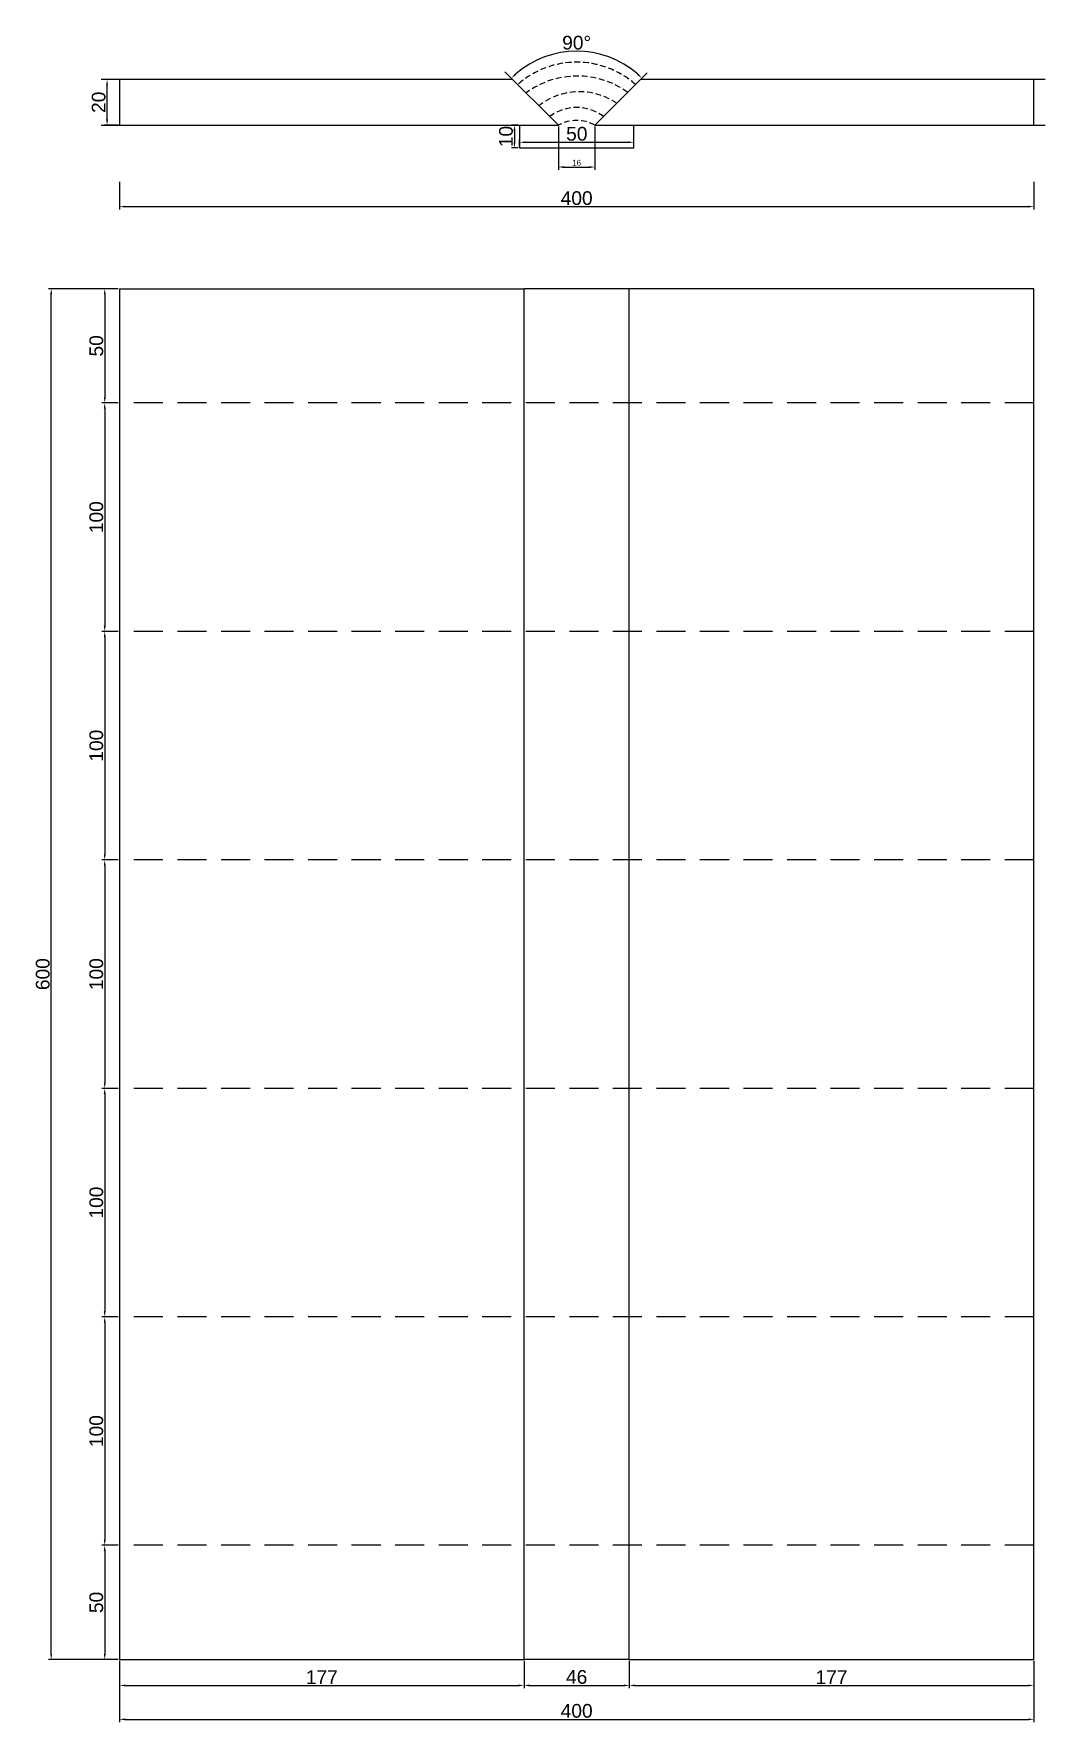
# Model space of a CAD drawing. Header units: millimetres. Extents: x 2230 to 5132, y 147 to 2048.
# Drawn here: x 2230 to 2672, y 147 to 886 of the extents above; entities that cross this region are included whole.
import ezdxf

# ---------------------------------------------------------------- set-up
doc = ezdxf.new("R2010")
doc.units = ezdxf.units.MM
doc.linetypes.add('DASHED', pattern=[19.05, 12.7, -6.35])
doc.layers.add('尺寸标注', color=6, linetype='Continuous')
doc.styles.get("Standard").update_dxf_attribs({"font": 'arial.ttf'})
doc.dimstyles.new('ISO-25', dxfattribs={"dimtxt": 2.5, "dimasz": 2.5, "dimexe": 1.25, "dimexo": 0.625, "dimtad": 1, "dimtxsty": 'Standard', "dimcen": 2.5, "dimadec": 0, "dimazin": 0, "dimtfac": 1, "dimtmove": 0, "dimatfit": 3, "dimfxl": 1, "dimarcsym": 0})
doc.dimstyles.new('ISO-25-old', dxfattribs={"dimtxt": 6, "dimasz": 2.5, "dimexe": 1.25, "dimexo": 0.625, "dimtad": 1, "dimtxsty": 'Standard', "dimcen": 2.5, "dimadec": 0, "dimazin": 0, "dimtfac": 1, "dimtmove": 0, "dimatfit": 3, "dimfxl": 1, "dimarcsym": 0})

msp = doc.modelspace()

# ---------------------------------------------------------------- blocks, each defined once
blk = doc.blocks.new('*D191')
at = {"layer": 'Defpoints', "color": 0, "transparency": 16777216}
for p in [(2477.68, 876.79), (2435.86, 869.16), (2498.06, 868.63), (2459.23, 845.8), (2475.23, 845.8)]:
    blk.add_point(p, dxfattribs=at)
at = {"layer": '尺寸标注', "color": 0, "lineweight": -2, "transparency": 16777216}
blk.add_arc((2467.23, 837.8), 40.37, 48.54888, 131.45112, dxfattribs=at)
at = {"layer": '尺寸标注', "color": 0, "transparency": 16777216}
for points in [[(2440.79, 867.75), (2440.22, 868.36), (2438.69, 866.34)], [(2494.24, 868.36), (2493.67, 867.75), (2495.78, 866.34)]]:
    blk.add_solid(points, dxfattribs=at)
at = {"layer": '尺寸标注', "color": 0, "transparency": 16777216, "insert": (2467.23, 881.85), "char_height": 6, "attachment_point": 5}
blk.add_mtext('90°', dxfattribs=at)
blk = doc.blocks.new('*D192')
at = {"layer": 'Defpoints', "color": 0, "transparency": 16777216}
for p in [(2261.78, 865.8), (2267.23, 865.8), (2267.23, 845.8)]:
    blk.add_point(p, dxfattribs=at)
at = {"layer": '尺寸标注', "color": 0, "lineweight": -2, "transparency": 16777216}
for p, q in [((2266.61, 865.8), (2260.53, 865.8)), ((2261.78, 848.3), (2261.78, 863.3)), ((2266.61, 845.8), (2260.53, 845.8))]:
    blk.add_line(p, q, dxfattribs=at)
at = {"layer": '尺寸标注', "color": 0, "transparency": 16777216}
for points in [[(2261.37, 863.3), (2262.2, 863.3), (2261.78, 865.8)], [(2261.37, 848.3), (2262.2, 848.3), (2261.78, 845.8)]]:
    blk.add_solid(points, dxfattribs=at)
at = {"layer": '尺寸标注', "color": 0, "transparency": 16777216, "insert": (2258.1, 855.8), "char_height": 6, "attachment_point": 5, "rotation": 90}
blk.add_mtext('20', dxfattribs=at)
blk = doc.blocks.new('*D194')
at = {"layer": 'Defpoints', "color": 0, "transparency": 16777216}
for p in [(2442.29, 835.8), (2492.29, 838.3), (2492.29, 835.8)]:
    blk.add_point(p, dxfattribs=at)
at = {"layer": '尺寸标注', "color": 0, "lineweight": -2, "transparency": 16777216}
for p, q in [((2442.29, 836.42), (2442.29, 839.55)), ((2444.79, 838.3), (2489.79, 838.3)), ((2492.29, 836.42), (2492.29, 839.55))]:
    blk.add_line(p, q, dxfattribs=at)
at = {"layer": '尺寸标注', "color": 0, "transparency": 16777216}
for points in [[(2444.79, 838.72), (2444.79, 837.89), (2442.29, 838.3)], [(2489.79, 838.72), (2489.79, 837.89), (2492.29, 838.3)]]:
    blk.add_solid(points, dxfattribs=at)
at = {"layer": '尺寸标注', "color": 0, "transparency": 16777216, "insert": (2467.29, 841.99), "char_height": 6, "attachment_point": 5}
blk.add_mtext('50', dxfattribs=at)
blk = doc.blocks.new('*D195')
at = {"layer": 'Defpoints', "color": 0, "transparency": 16777216}
for p in [(2267.23, 821.67), (2667.23, 821.67), (2667.23, 810.13)]:
    blk.add_point(p, dxfattribs=at)
at = {"layer": '尺寸标注', "color": 0, "lineweight": -2, "transparency": 16777216}
for p, q in [((2267.23, 821.04), (2267.23, 808.88)), ((2667.23, 821.04), (2667.23, 808.88)), ((2269.73, 810.13), (2664.73, 810.13))]:
    blk.add_line(p, q, dxfattribs=at)
at = {"layer": '尺寸标注', "color": 0, "transparency": 16777216}
for points in [[(2269.73, 810.55), (2269.73, 809.72), (2267.23, 810.13)], [(2664.73, 810.55), (2664.73, 809.72), (2667.23, 810.13)]]:
    blk.add_solid(points, dxfattribs=at)
at = {"layer": '尺寸标注', "color": 0, "transparency": 16777216, "insert": (2467.23, 813.82), "char_height": 6, "attachment_point": 5}
blk.add_mtext('400', dxfattribs=at)
blk = doc.blocks.new('*D196')
at = {"layer": 'Defpoints', "color": 0, "transparency": 16777216}
for p in [(2267.23, 774.19), (2260.77, 724.19), (2267.23, 724.19)]:
    blk.add_point(p, dxfattribs=at)
at = {"layer": '尺寸标注', "color": 0, "lineweight": -2, "transparency": 16777216}
for p, q in [((2266.61, 774.19), (2259.52, 774.19)), ((2260.77, 771.69), (2260.77, 726.69)), ((2266.61, 724.19), (2259.52, 724.19))]:
    blk.add_line(p, q, dxfattribs=at)
at = {"layer": '尺寸标注', "color": 0, "transparency": 16777216}
for points in [[(2260.35, 771.69), (2261.18, 771.69), (2260.77, 774.19)], [(2260.35, 726.69), (2261.18, 726.69), (2260.77, 724.19)]]:
    blk.add_solid(points, dxfattribs=at)
at = {"layer": '尺寸标注', "color": 0, "transparency": 16777216, "insert": (2257.08, 749.19), "char_height": 6, "attachment_point": 5, "rotation": 90}
blk.add_mtext('50', dxfattribs=at)
blk = doc.blocks.new('*D197')
at = {"layer": 'Defpoints', "color": 0, "transparency": 16777216}
for p in [(2267.23, 724.19), (2260.75, 624.19), (2267.23, 624.19)]:
    blk.add_point(p, dxfattribs=at)
at = {"layer": '尺寸标注', "color": 0, "lineweight": -2, "transparency": 16777216}
for p, q in [((2266.61, 724.19), (2259.5, 724.19)), ((2260.75, 721.69), (2260.75, 626.69)), ((2266.61, 624.19), (2259.5, 624.19))]:
    blk.add_line(p, q, dxfattribs=at)
at = {"layer": '尺寸标注', "color": 0, "transparency": 16777216}
for points in [[(2260.34, 721.69), (2261.17, 721.69), (2260.75, 724.19)], [(2260.34, 626.69), (2261.17, 626.69), (2260.75, 624.19)]]:
    blk.add_solid(points, dxfattribs=at)
at = {"layer": '尺寸标注', "color": 0, "transparency": 16777216, "insert": (2257.07, 674.19), "char_height": 6, "attachment_point": 5, "rotation": 90}
blk.add_mtext('100', dxfattribs=at)
blk = doc.blocks.new('*D198')
at = {"layer": 'Defpoints', "color": 0, "transparency": 16777216}
for p in [(2267.23, 624.19), (2260.75, 524.19), (2267.23, 524.19)]:
    blk.add_point(p, dxfattribs=at)
at = {"layer": '尺寸标注', "color": 0, "lineweight": -2, "transparency": 16777216}
for p, q in [((2266.61, 624.19), (2259.5, 624.19)), ((2260.75, 621.69), (2260.75, 526.69)), ((2266.61, 524.19), (2259.5, 524.19))]:
    blk.add_line(p, q, dxfattribs=at)
at = {"layer": '尺寸标注', "color": 0, "transparency": 16777216}
for points in [[(2260.34, 621.69), (2261.17, 621.69), (2260.75, 624.19)], [(2260.34, 526.69), (2261.17, 526.69), (2260.75, 524.19)]]:
    blk.add_solid(points, dxfattribs=at)
at = {"layer": '尺寸标注', "color": 0, "transparency": 16777216, "insert": (2257.07, 574.19), "char_height": 6, "attachment_point": 5, "rotation": 90}
blk.add_mtext('100', dxfattribs=at)
blk = doc.blocks.new('*D199')
at = {"layer": 'Defpoints', "color": 0, "transparency": 16777216}
for p in [(2267.23, 524.19), (2260.75, 424.19), (2267.23, 424.19)]:
    blk.add_point(p, dxfattribs=at)
at = {"layer": '尺寸标注', "color": 0, "lineweight": -2, "transparency": 16777216}
for p, q in [((2266.61, 524.19), (2259.5, 524.19)), ((2260.75, 521.69), (2260.75, 426.69)), ((2266.61, 424.19), (2259.5, 424.19))]:
    blk.add_line(p, q, dxfattribs=at)
at = {"layer": '尺寸标注', "color": 0, "transparency": 16777216}
for points in [[(2260.34, 521.69), (2261.17, 521.69), (2260.75, 524.19)], [(2260.34, 426.69), (2261.17, 426.69), (2260.75, 424.19)]]:
    blk.add_solid(points, dxfattribs=at)
at = {"layer": '尺寸标注', "color": 0, "transparency": 16777216, "insert": (2257.07, 474.19), "char_height": 6, "attachment_point": 5, "rotation": 90}
blk.add_mtext('100', dxfattribs=at)
blk = doc.blocks.new('*D200')
at = {"layer": 'Defpoints', "color": 0, "transparency": 16777216}
for p in [(2267.23, 424.19), (2260.75, 324.19), (2267.23, 324.19)]:
    blk.add_point(p, dxfattribs=at)
at = {"layer": '尺寸标注', "color": 0, "lineweight": -2, "transparency": 16777216}
for p, q in [((2266.61, 424.19), (2259.5, 424.19)), ((2260.75, 421.69), (2260.75, 326.69)), ((2266.61, 324.19), (2259.5, 324.19))]:
    blk.add_line(p, q, dxfattribs=at)
at = {"layer": '尺寸标注', "color": 0, "transparency": 16777216}
for points in [[(2260.34, 421.69), (2261.17, 421.69), (2260.75, 424.19)], [(2260.34, 326.69), (2261.17, 326.69), (2260.75, 324.19)]]:
    blk.add_solid(points, dxfattribs=at)
at = {"layer": '尺寸标注', "color": 0, "transparency": 16777216, "insert": (2257.07, 374.19), "char_height": 6, "attachment_point": 5, "rotation": 90}
blk.add_mtext('100', dxfattribs=at)
blk = doc.blocks.new('*D201')
at = {"layer": 'Defpoints', "color": 0, "transparency": 16777216}
for p in [(2267.23, 324.19), (2260.75, 224.19), (2267.23, 224.19)]:
    blk.add_point(p, dxfattribs=at)
at = {"layer": '尺寸标注', "color": 0, "lineweight": -2, "transparency": 16777216}
for p, q in [((2266.61, 324.19), (2259.5, 324.19)), ((2260.75, 321.69), (2260.75, 226.69)), ((2266.61, 224.19), (2259.5, 224.19))]:
    blk.add_line(p, q, dxfattribs=at)
at = {"layer": '尺寸标注', "color": 0, "transparency": 16777216}
for points in [[(2260.34, 321.69), (2261.17, 321.69), (2260.75, 324.19)], [(2260.34, 226.69), (2261.17, 226.69), (2260.75, 224.19)]]:
    blk.add_solid(points, dxfattribs=at)
at = {"layer": '尺寸标注', "color": 0, "transparency": 16777216, "insert": (2257.07, 274.19), "char_height": 6, "attachment_point": 5, "rotation": 90}
blk.add_mtext('100', dxfattribs=at)
blk = doc.blocks.new('*D202')
at = {"layer": 'Defpoints', "color": 0, "transparency": 16777216}
for p in [(2267.23, 224.19), (2260.75, 174.19), (2267.23, 174.19)]:
    blk.add_point(p, dxfattribs=at)
at = {"layer": '尺寸标注', "color": 0, "lineweight": -2, "transparency": 16777216}
for p, q in [((2266.61, 224.19), (2259.5, 224.19)), ((2260.75, 221.69), (2260.75, 176.69)), ((2266.61, 174.19), (2259.5, 174.19))]:
    blk.add_line(p, q, dxfattribs=at)
at = {"layer": '尺寸标注', "color": 0, "transparency": 16777216}
for points in [[(2260.34, 221.69), (2261.17, 221.69), (2260.75, 224.19)], [(2260.34, 176.69), (2261.17, 176.69), (2260.75, 174.19)]]:
    blk.add_solid(points, dxfattribs=at)
at = {"layer": '尺寸标注', "color": 0, "transparency": 16777216, "insert": (2257.07, 199.19), "char_height": 6, "attachment_point": 5, "rotation": 90}
blk.add_mtext('50', dxfattribs=at)
blk = doc.blocks.new('*D203')
at = {"layer": 'Defpoints', "color": 0, "transparency": 16777216}
for p in [(2267.23, 174.19), (2444.23, 174.19), (2444.23, 162.86)]:
    blk.add_point(p, dxfattribs=at)
at = {"layer": '尺寸标注', "color": 0, "lineweight": -2, "transparency": 16777216}
for p, q in [((2267.23, 173.57), (2267.23, 161.61)), ((2444.23, 173.57), (2444.23, 161.61)), ((2269.73, 162.86), (2441.73, 162.86))]:
    blk.add_line(p, q, dxfattribs=at)
at = {"layer": '尺寸标注', "color": 0, "transparency": 16777216}
for points in [[(2269.73, 163.27), (2269.73, 162.44), (2267.23, 162.86)], [(2441.73, 163.27), (2441.73, 162.44), (2444.23, 162.86)]]:
    blk.add_solid(points, dxfattribs=at)
at = {"layer": '尺寸标注', "color": 0, "transparency": 16777216, "insert": (2355.73, 166.49), "char_height": 6, "attachment_point": 5}
blk.add_mtext('177', dxfattribs=at)
blk = doc.blocks.new('*D204')
at = {"layer": 'Defpoints', "color": 0, "transparency": 16777216}
for p in [(2444.23, 174.19), (2490.23, 174.19), (2490.23, 162.86)]:
    blk.add_point(p, dxfattribs=at)
at = {"layer": '尺寸标注', "color": 0, "lineweight": -2, "transparency": 16777216}
for p, q in [((2444.23, 173.57), (2444.23, 161.61)), ((2490.23, 173.57), (2490.23, 161.61)), ((2446.73, 162.86), (2487.73, 162.86))]:
    blk.add_line(p, q, dxfattribs=at)
at = {"layer": '尺寸标注', "color": 0, "transparency": 16777216}
for points in [[(2446.73, 163.27), (2446.73, 162.44), (2444.23, 162.86)], [(2487.73, 163.27), (2487.73, 162.44), (2490.23, 162.86)]]:
    blk.add_solid(points, dxfattribs=at)
at = {"layer": '尺寸标注', "color": 0, "transparency": 16777216, "insert": (2467.23, 166.54), "char_height": 6, "attachment_point": 5}
blk.add_mtext('46', dxfattribs=at)
blk = doc.blocks.new('*D205')
at = {"layer": 'Defpoints', "color": 0, "transparency": 16777216}
for p in [(2490.23, 174.19), (2667.23, 174.19), (2667.23, 162.86)]:
    blk.add_point(p, dxfattribs=at)
at = {"layer": '尺寸标注', "color": 0, "lineweight": -2, "transparency": 16777216}
for p, q in [((2490.23, 173.57), (2490.23, 161.61)), ((2667.23, 173.57), (2667.23, 161.61)), ((2492.73, 162.86), (2664.73, 162.86))]:
    blk.add_line(p, q, dxfattribs=at)
at = {"layer": '尺寸标注', "color": 0, "transparency": 16777216}
for points in [[(2492.73, 163.27), (2492.73, 162.44), (2490.23, 162.86)], [(2664.73, 163.27), (2664.73, 162.44), (2667.23, 162.86)]]:
    blk.add_solid(points, dxfattribs=at)
at = {"layer": '尺寸标注', "color": 0, "transparency": 16777216, "insert": (2578.73, 166.49), "char_height": 6, "attachment_point": 5}
blk.add_mtext('177', dxfattribs=at)
blk = doc.blocks.new('*D206')
at = {"layer": 'Defpoints', "color": 0, "transparency": 16777216}
for p in [(2267.23, 174.19), (2667.23, 174.19), (2667.23, 148.01)]:
    blk.add_point(p, dxfattribs=at)
at = {"layer": '尺寸标注', "color": 0, "lineweight": -2, "transparency": 16777216}
for p, q in [((2267.23, 173.57), (2267.23, 146.76)), ((2667.23, 173.57), (2667.23, 146.76)), ((2269.73, 148.01), (2664.73, 148.01))]:
    blk.add_line(p, q, dxfattribs=at)
at = {"layer": '尺寸标注', "color": 0, "transparency": 16777216}
for points in [[(2269.73, 148.42), (2269.73, 147.59), (2267.23, 148.01)], [(2664.73, 148.42), (2664.73, 147.59), (2667.23, 148.01)]]:
    blk.add_solid(points, dxfattribs=at)
at = {"layer": '尺寸标注', "color": 0, "transparency": 16777216, "insert": (2467.23, 151.7), "char_height": 6, "attachment_point": 5}
blk.add_mtext('400', dxfattribs=at)
blk = doc.blocks.new('*D207')
at = {"layer": 'Defpoints', "color": 0, "transparency": 16777216}
for p in [(2237.34, 774.19), (2267.23, 774.19), (2267.23, 174.19)]:
    blk.add_point(p, dxfattribs=at)
at = {"layer": '尺寸标注', "color": 0, "lineweight": -2, "transparency": 16777216}
for p, q in [((2266.61, 774.19), (2236.09, 774.19)), ((2237.34, 176.69), (2237.34, 771.69)), ((2266.61, 174.19), (2236.09, 174.19))]:
    blk.add_line(p, q, dxfattribs=at)
at = {"layer": '尺寸标注', "color": 0, "transparency": 16777216}
for points in [[(2236.92, 771.69), (2237.75, 771.69), (2237.34, 774.19)], [(2236.92, 176.69), (2237.75, 176.69), (2237.34, 174.19)]]:
    blk.add_solid(points, dxfattribs=at)
at = {"layer": '尺寸标注', "color": 0, "transparency": 16777216, "insert": (2233.65, 474.19), "char_height": 6, "attachment_point": 5, "rotation": 90}
blk.add_mtext('600', dxfattribs=at)
blk = doc.blocks.new('*D369')
at = {"layer": 'Defpoints', "color": 0, "transparency": 16777216}
for p in [(2442.29, 845.8), (2440.01, 835.8), (2442.29, 835.8)]:
    blk.add_point(p, dxfattribs=at)
at = {"layer": '尺寸标注', "color": 0, "lineweight": -2, "transparency": 16777216}
for p, q in [((2441.66, 845.8), (2438.76, 845.8)), ((2440.01, 843.3), (2440.01, 838.3)), ((2441.66, 835.8), (2438.76, 835.8))]:
    blk.add_line(p, q, dxfattribs=at)
at = {"layer": '尺寸标注', "color": 0, "transparency": 16777216}
for points in [[(2439.6, 843.3), (2440.43, 843.3), (2440.01, 845.8)], [(2439.6, 838.3), (2440.43, 838.3), (2440.01, 835.8)]]:
    blk.add_solid(points, dxfattribs=at)
at = {"layer": '尺寸标注', "color": 0, "transparency": 16777216, "insert": (2436.33, 840.8), "char_height": 6, "attachment_point": 5, "rotation": 90}
blk.add_mtext('10', dxfattribs=at)
blk = doc.blocks.new('*D371')
at = {"layer": 'Defpoints', "color": 0, "transparency": 16777216}
for p in [(2459.23, 845.8), (2475.23, 845.8), (2475.23, 827.46)]:
    blk.add_point(p, dxfattribs=at)
at = {"layer": '尺寸标注', "color": 0, "lineweight": -2, "transparency": 16777216}
for p, q in [((2459.23, 845.17), (2459.23, 826.21)), ((2475.23, 845.17), (2475.23, 826.21)), ((2461.73, 827.46), (2472.73, 827.46))]:
    blk.add_line(p, q, dxfattribs=at)
at = {"layer": '尺寸标注', "color": 0, "transparency": 16777216}
for points in [[(2461.73, 827.88), (2461.73, 827.04), (2459.23, 827.46)], [(2472.73, 827.88), (2472.73, 827.04), (2475.23, 827.46)]]:
    blk.add_solid(points, dxfattribs=at)
at = {"layer": '尺寸标注', "color": 0, "transparency": 16777216, "insert": (2467.23, 829.36), "char_height": 2.5, "attachment_point": 5}
blk.add_mtext('16', dxfattribs=at)

# ---------------------------------------------------------------- dimensions: what is measured, and where the dimension line sits
at = {"layer": '尺寸标注'}
dim = msp.add_angular_dim_2l(base=(2477.68, 876.788), line1=((2475.232, 845.795), (2498.062, 868.625)), line2=((2459.232, 845.795), (2435.865, 869.163)), dimstyle='ISO-25-old', dxfattribs=at)
dim.commit()
dim.dimension.update_dxf_attribs({"geometry": '*D191', "text_midpoint": (2467.232, 881.852)})
for p1, p2, distance, dimstyle, picture, middle in [((2267.232, 845.795), (2267.232, 865.795), 5.447, 'ISO-25-old', '*D192', (2258.096, 855.795)), ((2442.286, 845.795), (2442.286, 835.795), -2.272, 'ISO-25-old', '*D369', (2436.326, 840.795)), ((2459.232, 845.795), (2475.232, 845.795), -18.335, 'ISO-25', '*D371', (2467.232, 829.361)), ((2267.232, 821.666), (2667.232, 821.666), -11.534, 'ISO-25-old', '*D195', (2467.232, 813.821)), ((2267.232, 174.193), (2267.232, 774.193), 29.895, 'ISO-25-old', '*D207', (2233.648, 474.193)), ((2267.232, 774.193), (2267.232, 724.193), -6.466, 'ISO-25-old', '*D196', (2257.077, 749.193)), ((2267.232, 724.193), (2267.232, 624.193), -6.478, 'ISO-25-old', '*D197', (2257.066, 674.193)), ((2267.232, 624.193), (2267.232, 524.193), -6.478, 'ISO-25-old', '*D198', (2257.066, 574.193)), ((2267.232, 524.193), (2267.232, 424.193), -6.478, 'ISO-25-old', '*D199', (2257.066, 474.193)), ((2267.232, 424.193), (2267.232, 324.193), -6.478, 'ISO-25-old', '*D200', (2257.066, 374.193)), ((2267.232, 324.193), (2267.232, 224.193), -6.478, 'ISO-25-old', '*D201', (2257.066, 274.193)), ((2267.232, 224.193), (2267.232, 174.193), -6.478, 'ISO-25-old', '*D202', (2257.066, 199.193)), ((2267.232, 174.193), (2444.232, 174.193), -11.337, 'ISO-25-old', '*D203', (2355.732, 166.493)), ((2267.232, 174.193), (2667.232, 174.193), -26.186, 'ISO-25-old', '*D206', (2467.232, 151.695)), ((2444.232, 174.193), (2490.232, 174.193), -11.337, 'ISO-25-old', '*D204', (2467.232, 166.544)), ((2490.232, 174.193), (2667.232, 174.193), -11.337, 'ISO-25-old', '*D205', (2578.732, 166.493))]:
    dim = msp.add_aligned_dim(p1=p1, p2=p2, distance=distance, dimstyle=dimstyle, dxfattribs=at)
    dim.commit()
    dim.dimension.update_dxf_attribs({"geometry": picture, "text_midpoint": middle})
dim = msp.add_linear_dim(base=(2492.286, 838.303), p1=(2442.286, 835.795), p2=(2492.286, 835.795), angle=0, dimstyle='ISO-25-old', dxfattribs=at)
dim.commit()
dim.dimension.update_dxf_attribs({"geometry": '*D194', "text_midpoint": (2467.286, 838.303), "dimtype": 161})

# ---------------------------------------------------------------- linework, layer by layer
for p, q in [((2439.232, 865.795), (2259.232, 865.795)), ((2267.232, 865.795), (2267.232, 845.795)), ((2459.232, 845.795), (2435.865, 869.163)), ((2475.232, 845.795), (2498.062, 868.625)), ((2672.232, 865.795), (2495.232, 865.795)), ((2667.232, 845.795), (2667.232, 865.795)), ((2259.232, 845.795), (2459.232, 845.795)), ((2442.286, 845.795), (2442.286, 835.795)), ((2475.232, 845.795), (2672.232, 845.795)), ((2492.286, 835.795), (2492.286, 845.795)), ((2442.286, 835.795), (2492.286, 835.795)), ((2267.232, 774.193), (2267.232, 174.193)), ((2267.232, 774.193), (2444.232, 774.193)), ((2667.232, 774.193), (2490.232, 774.193)), ((2667.232, 174.193), (2667.232, 774.193)), ((2267.232, 174.193), (2444.232, 174.193)), ((2490.232, 174.193), (2667.232, 174.193))]:
    msp.add_line(p, q)
at = {"linetype": 'DASHED'}
for p, q in [((2667.232, 724.193), (2267.232, 724.193)), ((2667.232, 624.193), (2267.232, 624.193)), ((2667.232, 524.193), (2267.232, 524.193)), ((2667.232, 424.193), (2267.232, 424.193)), ((2667.232, 324.193), (2267.232, 324.193)), ((2667.232, 224.193), (2267.232, 224.193))]:
    msp.add_line(p, q, dxfattribs=at)
at = {"linetype": 'DASHED', "ltscale": 0.2}
for centre, radius, start, end in [((2467.232, 834.581), 38.773, 48.360327, 131.639673), ((2467.518, 829.6), 37.687, 54.156194, 126.465187), ((2468.434, 831.452), 28.95, 55.620023, 127.7853), ((2467.2, 833.837), 19.659, 53.120142, 126.747882), ((2467.232, 831.106), 16.727, 61.426737, 118.573263)]:
    msp.add_arc(centre, radius, start, end, dxfattribs=at)
at = {"layer": '尺寸标注'}
for p, q in [((2444.232, 174.193), (2444.232, 774.193)), ((2490.232, 774.193), (2444.232, 774.193)), ((2490.232, 174.193), (2490.232, 774.193)), ((2490.232, 174.193), (2444.232, 174.193))]:
    msp.add_line(p, q, dxfattribs=at)

msp.set_redraw_order([(e.dxf.handle, doc.entitydb.next_handle()) for e in msp.query("TEXT MTEXT ATTDEF DIMENSION ARC_DIMENSION")])  # texts and dimensions are drawn at this point

doc.saveas('drawing.dxf')
